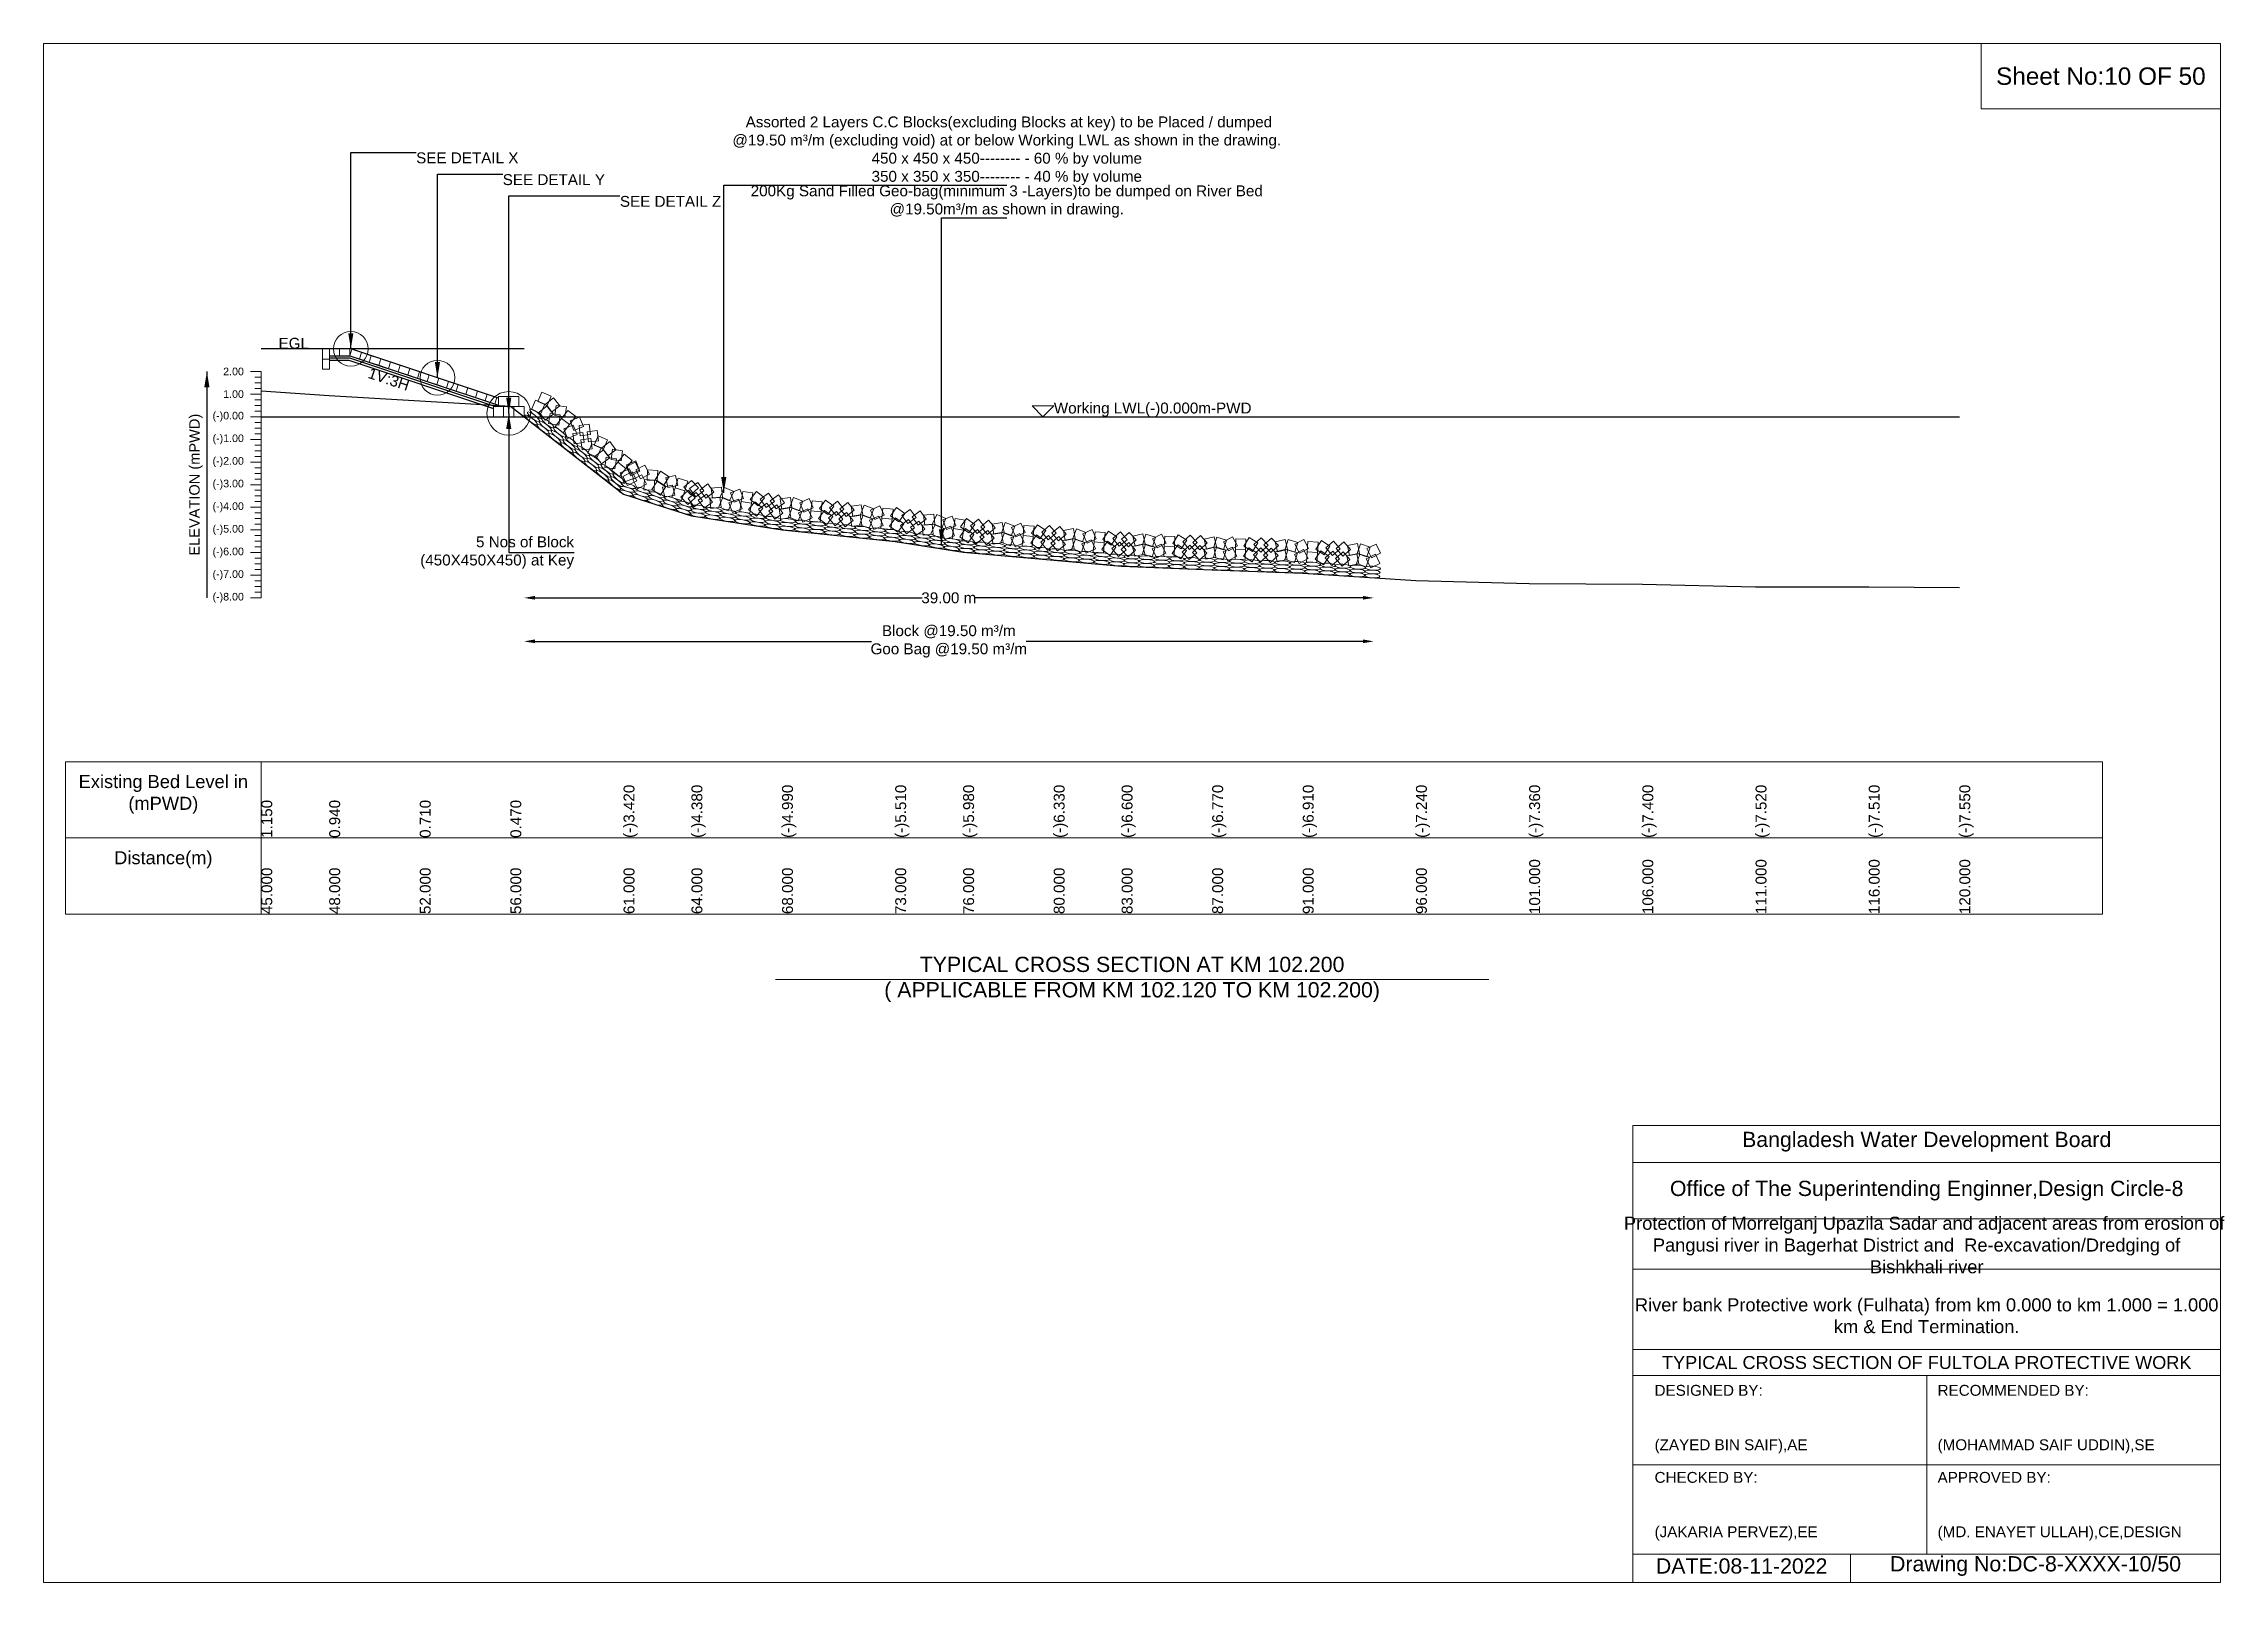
# Model space of a CAD drawing. Header units: inches. Extents: x 89000 to 305017, y -7071 to 0.
# Drawn here: x 235000 to 245017, y -7071 to 0 of the extents above; entities that cross this region are included whole.
import ezdxf

# ---------------------------------------------------------------- set-up
doc = ezdxf.new("R2010")
doc.units = ezdxf.units.IN
doc.header["$LTSCALE"] = 7
doc.header["$MEASUREMENT"] = 0
for name, color, linetype, lineweight in [('Cross section Data Border', 7, 'Continuous', 9), ('Cross Section Labels', 7, 'Continuous', 9), ('Existing_Bed_Level for Xsection', 7, 'Continuous', 25), ('Long Section Labels', 7, 'Continuous', 9)]:
    doc.layers.add(name, color=color, linetype=linetype, lineweight=lineweight)
doc.styles.get("Standard").update_dxf_attribs({"font": 'arial.ttf'})
doc.dimstyles.new('Appron Lebeling Style', dxfattribs={"dimtxt": 50, "dimasz": 50, "dimexe": 0.18, "dimexo": 0.0625, "dimgap": 0.09, "dimtad": 0, "dimtih": 1, "dimtoh": 1, "dimdec": 4, "dimzin": 0, "dimdsep": 46, "dimtxsty": 'Standard', "dimcen": 0.09, "dimse1": 1, "dimse2": 1, "dimadec": 0, "dimazin": 0, "dimtfac": 1, "dimtdec": 4, "dimtofl": 0, "dimtmove": 0, "dimatfit": 3, "dimfxl": 1, "dimtolj": 1, "dimtzin": 0, "dimarcsym": 0})
doc.dimstyles.get("Standard").update_dxf_attribs({"dimtxt": 0.18, "dimasz": 0.18, "dimexe": 0.18, "dimexo": 0.0625, "dimgap": 0.09, "dimtad": 0, "dimtih": 1, "dimtoh": 1, "dimdec": 4, "dimzin": 0, "dimdsep": 46, "dimtxsty": 'Standard', "dimcen": 0.09, "dimadec": 0, "dimazin": 0, "dimtfac": 1, "dimtdec": 4, "dimtofl": 0, "dimtmove": 0, "dimatfit": 3, "dimfxl": 1, "dimtolj": 1, "dimtzin": 0, "dimarcsym": 0})

msp = doc.modelspace()

# ---------------------------------------------------------------- texts
at = {"layer": 'Cross section Data Border', "char_height": 60, "width": 800, "attachment_point": 5}
for s, insert in [('Existing Bed Level in (mPWD)', (235550, -3450)), ('Distance(m)', (235550, -3750))]:
    msp.add_mtext(s, dxfattribs=dict(at, insert=insert))
at = {"layer": 'Cross Section Labels'}
for s, insert, char_height, attachment_point in [('Sheet No:10 OF 50', (244450, -150), 80, 5), (' Assorted 2 Layers C.C Blocks(excluding Blocks at key) to be Placed / dumped^J@19.50 m³/m (excluding void) at or below Working LWL as shown in the drawing.^J450 x 450 x 450-------- - 60 % by volume^J350 x 350 x 350-------- - 40 % by volume', (239424.29729, -650), 50, 8), ('SEE DETAIL X', (236711.22776, -500), 50, 1), ('SEE DETAIL Y', (237109.02776, -600), 50, 1), ('SEE DETAIL Z', (237647.22776, -700), 50, 1), ('200Kg Sand Filled Geo-bag(minimum 3 -Layers)to be dumped on River Bed^J@19.50m³/m as shown in drawing.', (239424.29729, -800), 50, 8), ('EGL', (236218.9647, -1402.8), 50, 9), ('Working LWL(-)0.000m-PWD', (239640.42776, -1714.8), 50, 7), ('5 Nos of Block ^J(450X450X450) at Key', (237436.62776, -2338.8), 50, 6), ('TYPICAL CROSS SECTION AT KM 102.200^J( APPLICABLE FROM KM 102.120 TO KM 102.200)', (240000, -4300), 70, 5), ('Bangladesh Water Development Board', (243650, -5046), 70, 5), ('Office of The Superintending Enginner,Design Circle-8', (243650, -5271), 70, 5)]:
    msp.add_mtext(s, dxfattribs=dict(at, insert=insert, char_height=char_height, attachment_point=attachment_point))
at = {"layer": 'Cross Section Labels', "insert": (236593.68392, -1518.43153), "char_height": 50, "attachment_point": 2, "rotation": 341.565051177}
msp.add_mtext('1V:3H', dxfattribs=at)
at = {"layer": 'Cross Section Labels'}
for s, insert, char_height, width, attachment_point in [('Protection of Morrelganj Upazila Sadar and adjacent areas from erosion of  Pangusi river in Bagerhat District and  Re-excavation/Dredging of     Bishkhali river', (243650, -5521), 60, 2800, 5), ('River bank Protective work (Fulhata) from km 0.000 to km 1.000 = 1.000 km & End Termination.', (243650, -5846), 60, 2700, 5), ('TYPICAL CROSS SECTION OF FULTOLA PROTECTIVE WORK', (243650, -6061), 59.5765532, 2800, 5), ('DESIGNED BY:^J^J^J(ZAYED BIN SAIF),AE', (242400, -6321), 50, 1400, 4), ('RECOMMENDED BY:^J^J^J(MOHAMMAD SAIF UDDIN),SE', (243700, -6321), 50, 1400, 4), ('CHECKED BY:^J^J^J(JAKARIA PERVEZ),EE', (242400, -6721), 50, 1400, 4), ('APPROVED BY:^J^J^J(MD. ENAYET ULLAH),CE,DESIGN', (243700, -6721), 50, 1400, 4), ('DATE:08-11-2022', (242800, -6996), 70, 1400, 5), ('Drawing No:DC-8-XXXX-10/50', (244150, -6996), 70, 2200, 5)]:
    msp.add_mtext(s, dxfattribs=dict(at, insert=insert, char_height=char_height, width=width, attachment_point=attachment_point))
at = {"layer": 'Long Section Labels', "char_height": 35, "attachment_point": 6}
for s, insert in [('2.00', (235920, -1506.8)), ('1.00', (235920, -1610.8)), ('(-)0.00', (235920, -1714.8)), ('(-)1.00', (235920, -1818.8)), ('(-)2.00', (235920, -1922.8)), ('(-)3.00', (235920, -2026.8)), ('(-)4.00', (235920, -2130.8)), ('(-)5.00', (235920, -2234.8)), ('(-)6.00', (235920, -2338.8)), ('(-)7.00', (235920, -2442.8)), ('(-)8.00', (235920, -2546.8))]:
    msp.add_mtext(s, dxfattribs=dict(at, insert=insert))
at = {"layer": 'Long Section Labels', "rotation": 90}
for s, insert, char_height, attachment_point in [('ELEVATION (mPWD)', (235700, -2026.8), 48, 5), ('1.150', (236000, -3650), 50, 1), ('0.940', (236312, -3650), 50, 1), ('0.710', (236728, -3650), 50, 1), ('0.470', (237144, -3650), 50, 1), ('(-)3.420', (237664, -3650), 50, 1), ('(-)4.380', (237976, -3650), 50, 1), ('(-)4.990', (238392, -3650), 50, 1), ('(-)5.510', (238912, -3650), 50, 1), ('(-)5.980', (239224, -3650), 50, 1), ('(-)6.330', (239640, -3650), 50, 1), ('(-)6.600', (239952, -3650), 50, 1), ('(-)6.770', (240368, -3650), 50, 1), ('(-)6.910', (240784, -3650), 50, 1), ('(-)7.240', (241304, -3650), 50, 1), ('(-)7.360', (241824, -3650), 50, 1), ('(-)7.400', (242344, -3650), 50, 1), ('(-)7.520', (242864, -3650), 50, 1), ('(-)7.510', (243384, -3650), 50, 1), ('(-)7.550', (243800, -3650), 50, 1), ('45.000', (236000, -4000), 50, 1), ('48.000', (236312, -4000), 50, 1), ('52.000', (236728, -4000), 50, 1), ('56.000', (237144, -4000), 50, 1), ('61.000', (237664, -4000), 50, 1), ('64.000', (237976, -4000), 50, 1), ('68.000', (238392, -4000), 50, 1), ('73.000', (238912, -4000), 50, 1), ('76.000', (239224, -4000), 50, 1), ('80.000', (239640, -4000), 50, 1), ('83.000', (239952, -4000), 50, 1), ('87.000', (240368, -4000), 50, 1), ('91.000', (240784, -4000), 50, 1), ('96.000', (241304, -4000), 50, 1), ('101.000', (241824, -4000), 50, 1), ('106.000', (242344, -4000), 50, 1), ('111.000', (242864, -4000), 50, 1), ('116.000', (243384, -4000), 50, 1), ('120.000', (243800, -4000), 50, 1)]:
    msp.add_mtext(s, dxfattribs=dict(at, insert=insert, char_height=char_height, attachment_point=attachment_point))

# ---------------------------------------------------------------- blocks, each defined once
blk = doc.blocks.new('*D33')
at = {"layer": 'Cross Section Labels', "color": 0, "lineweight": -2, "transparency": 16777216}
for p, q in [((237257, -2547), (239036, -2547)), ((241060, -2547), (239281, -2547))]:
    blk.add_line(p, q, dxfattribs=at)
at = {"layer": 'Cross Section Labels', "color": 0, "transparency": 16777216}
for points in [[(237257, -2538), (237257, -2555), (237207, -2547)], [(241060, -2538), (241060, -2555), (241110, -2547)]]:
    blk.add_solid(points, dxfattribs=at)
at = {"layer": 'Defpoints', "color": 0, "transparency": 16777216}
for p in [(237207, -1715), (241110, -2455), (241110, -2547)]:
    blk.add_point(p, dxfattribs=at)
at = {"layer": 'Cross Section Labels', "color": 0, "transparency": 16777216, "insert": (239158, -2547), "char_height": 50, "attachment_point": 5}
blk.add_mtext('\\A1;39.00 m', dxfattribs=at)
blk = doc.blocks.new('*D34')
at = {"layer": 'Cross Section Labels', "color": 0, "lineweight": -2, "transparency": 16777216}
for p, q in [((237257, -2747), (238803, -2747)), ((241060, -2747), (239514, -2747))]:
    blk.add_line(p, q, dxfattribs=at)
at = {"layer": 'Cross Section Labels', "color": 0, "transparency": 16777216}
for points in [[(237257, -2738), (237257, -2755), (237207, -2747)], [(241060, -2738), (241060, -2755), (241110, -2747)]]:
    blk.add_solid(points, dxfattribs=at)
at = {"layer": 'Defpoints', "color": 0, "transparency": 16777216}
for p in [(237207, -1715), (241110, -2455), (241110, -2747)]:
    blk.add_point(p, dxfattribs=at)
at = {"layer": 'Cross Section Labels', "color": 0, "transparency": 16777216, "insert": (239158, -2747), "char_height": 50, "attachment_point": 5}
blk.add_mtext('\\A1;Block @19.50 m³/m ^JGoo Bag @19.50 m³/m ', dxfattribs=at)

# ---------------------------------------------------------------- dimensions: what is measured, and where the dimension line sits
at = {"layer": 'Cross Section Labels'}
for base, text, picture, middle in [((241109.56963, -2546.8), '39.00 m', '*D33', (239158.1987, -2546.8)), ((241109.56963, -2746.8), 'Block @19.50 m³/m ^JGoo Bag @19.50 m³/m ', '*D34', (239158.1987, -2746.8))]:
    dim = msp.add_linear_dim(base=base, p1=(237206.82776, -1714.8), p2=(241109.56963, -2454.9276), text=text, dimstyle='Appron Lebeling Style', dxfattribs=at)
    dim.commit()
    dim.dimension.update_dxf_attribs({"geometry": picture, "text_midpoint": middle})

# ---------------------------------------------------------------- linework, layer by layer
at = {"layer": 'Cross section Data Border'}
msp.add_lwpolyline([(235100, -3300), (244456.97191, -3300), (244456.97191, -4000), (235100, -4000)], close=True, dxfattribs=at)
for points in [[(236000, -3300), (236000, -4000)], [(235100, -3650), (244456.97191, -3650)]]:
    msp.add_lwpolyline(points, dxfattribs=at)
at = {"layer": 'Cross Section Labels'}
for points in [[(235000, 0), (245000, 0), (245000, -7071), (235000, -7071)], [(243900, 0), (245000, 0), (245000, -300), (243900, -300)], [(239590.42776, -1714.8), (239640.42776, -1664.8), (239540.42776, -1664.8)]]:
    msp.add_lwpolyline(points, close=True, dxfattribs=at)
for points in [[(238362, -4300), (240000, -4300), (241638, -4300)], [(242300, -7071), (242300, -4971), (245000, -4971)], [(242300, -5141), (245000, -5141)], [(242300, -5401), (245000, -5401)], [(242300, -5631), (245000, -5631)], [(242300, -6001), (245000, -6001)], [(242300, -6121), (245000, -6121)], [(243650, -6121), (243650, -6941)], [(242300, -6531), (245000, -6531)], [(242300, -6941), (245000, -6941)], [(243300, -6941), (243300, -7071)]]:
    msp.add_lwpolyline(points, dxfattribs=at)
for centre, radius in [((236411.22776, -1402.8), 80), ((236809.02776, -1535.4), 80), ((237136.62776, -1699.2), 100)]:
    msp.add_circle(centre, radius, dxfattribs=at)
at = {"layer": 'Existing_Bed_Level for Xsection'}
for points in [[(237206.82776, -1402.8), (236000, -1402.8)], [(237089.82776, -1629), (236416.03101, -1404.40108), (236411.22776, -1402.8), (236406.1647, -1402.8), (236312.5647, -1402.8)], [(236312.5647, -1434), (236406.1647, -1434), (237089.82776, -1661.88769)], [(236312.5647, -1444.4), (236404.47701, -1444.4), (237075.27701, -1668)], [(236312.5647, -1454.8), (236402.78933, -1454.8), (237066.42776, -1676.01281)], [(236000, -1595.2), (236312, -1617.04), (236728, -1640.96), (237144, -1665.92), (237664, -2070.48), (237976, -2170.32), (238392, -2233.76), (238912, -2287.84), (239224, -2336.72), (239640, -2373.12), (239952, -2401.2), (240368, -2418.88), (240784, -2433.44), (241304, -2467.76), (241824, -2480.24), (242344, -2484.4), (242864, -2496.88), (243384, -2495.84), (243800, -2500)], [(236000, -1714.8), (243800, -1714.8)]]:
    msp.add_lwpolyline(points, dxfattribs=at)
at = {"layer": 'Long Section Labels'}
for points in [[(236312.5647, -1402.8), (236281.3647, -1402.8), (236281.3647, -1449.6), (236312.5647, -1449.6)], [(236312.5647, -1449.6), (236281.3647, -1449.6), (236281.3647, -1496.4), (236312.5647, -1496.4)], [(236359.3647, -1402.8), (236312.5647, -1402.8), (236312.5647, -1434), (236359.3647, -1434)], [(236406.1647, -1402.8), (236359.3647, -1402.8), (236359.3647, -1434), (236406.1647, -1434)], [(236460.42939, -1419.20054), (236416.03101, -1404.40108), (236406.1647, -1434), (236450.56308, -1448.79946)], [(236504.82776, -1434), (236460.42939, -1419.20054), (236450.56308, -1448.79946), (236494.96146, -1463.59892)], [(236549.22614, -1448.79946), (236504.82776, -1434), (236494.96146, -1463.59892), (236539.35984, -1478.39838)], [(236593.62452, -1463.59892), (236549.22614, -1448.79946), (236539.35984, -1478.39838), (236583.75821, -1493.19784)], [(236638.0229, -1478.39838), (236593.62452, -1463.59892), (236583.75821, -1493.19784), (236628.15659, -1507.9973)], [(236682.42128, -1493.19784), (236638.0229, -1478.39838), (236628.15659, -1507.9973), (236672.55497, -1522.79676)], [(236726.81966, -1507.9973), (236682.42128, -1493.19784), (236672.55497, -1522.79676), (236716.95335, -1537.59622)], [(236771.21803, -1522.79676), (236726.81966, -1507.9973), (236716.95335, -1537.59622), (236761.35173, -1552.39568)], [(236815.61641, -1537.59622), (236771.21803, -1522.79676), (236761.35173, -1552.39568), (236805.75011, -1567.19514)], [(236860.01479, -1552.39568), (236815.61641, -1537.59622), (236805.75011, -1567.19514), (236850.14848, -1581.99459)], [(236904.41317, -1567.19514), (236860.01479, -1552.39568), (236850.14848, -1581.99459), (236894.54686, -1596.79405)], [(236948.81155, -1581.99459), (236904.41317, -1567.19514), (236894.54686, -1596.79405), (236938.94524, -1611.59351)], [(236993.20993, -1596.79405), (236948.81155, -1581.99459), (236938.94524, -1611.59351), (236983.34362, -1626.39297)], [(237037.6083, -1611.59351), (236993.20993, -1596.79405), (236983.34362, -1626.39297), (237027.742, -1641.19243)], [(237331.62715, -1619.43395), (237288.50659, -1601.24445), (237270.3171, -1644.36501), (237313.43765, -1662.5545)], [(237082.00668, -1626.39297), (237037.6083, -1611.59351), (237027.742, -1641.19243), (237072.14038, -1655.99189)], [(237113.22776, -1668), (237066.42776, -1668), (237066.42776, -1714.8), (237113.22776, -1714.8)], [(237136.62776, -1621.2), (237089.82776, -1621.2), (237089.82776, -1668), (237136.62776, -1668)], [(237160.02776, -1668), (237113.22776, -1668), (237113.22776, -1714.8), (237160.02776, -1714.8)], [(237183.42776, -1621.2), (237136.62776, -1621.2), (237136.62776, -1668), (237183.42776, -1668)], [(237206.82776, -1668), (237160.02776, -1668), (237160.02776, -1714.8), (237206.82776, -1714.8)], [(237302.88962, -1656.37165), (237259.76906, -1638.18216), (237241.57956, -1681.30271), (237284.70012, -1699.49221)], [(237341.95127, -1702.11992), (237313.71749, -1664.79574), (237276.39332, -1693.02952), (237304.6271, -1730.35369)], [(237370.6888, -1665.18221), (237342.45503, -1627.85804), (237305.13086, -1656.09181), (237333.36463, -1693.41599)], [(237372.51012, -1706.35847), (237326.15622, -1699.91213), (237319.70988, -1746.26604), (237366.06378, -1752.71237)], [(237401.24766, -1669.42076), (237354.89375, -1662.97442), (237348.44741, -1709.32833), (237394.80132, -1715.77467)], [(237444.62286, -1714.012), (237407.68516, -1685.27446), (237378.94762, -1722.21217), (237415.88533, -1750.9497)], [(237415.88533, -1750.9497), (237378.94762, -1722.21217), (237350.21009, -1759.14987), (237387.14779, -1787.88741)], [(237450.48137, -1796.6371), (237432.83519, -1753.29137), (237389.48946, -1770.93755), (237407.13564, -1814.28328)], [(237479.2189, -1759.69939), (237461.57272, -1716.35366), (237418.22699, -1733.99984), (237435.87317, -1777.34557)], [(237477.25402, -1786.41405), (237430.81231, -1792.19395), (237436.59221, -1838.63567), (237483.03393, -1832.85576)], [(237505.99156, -1749.47634), (237459.54984, -1755.25625), (237465.32975, -1801.69796), (237511.77146, -1795.91805)], [(237548.72535, -1824.63479), (237542.90846, -1778.19769), (237496.47137, -1784.01458), (237502.28825, -1830.45168)], [(237590.19109, -1820.59669), (237547.07053, -1802.4072), (237528.88104, -1845.52775), (237572.00159, -1863.71725)], [(237519.98781, -1861.5725), (237514.17093, -1815.1354), (237467.73383, -1820.95229), (237473.55072, -1867.38938)], [(237561.45355, -1857.5344), (237518.333, -1839.3449), (237500.1435, -1882.46546), (237543.26406, -1900.65495)], [(237600.51521, -1903.28266), (237572.28143, -1865.95849), (237534.95726, -1894.19226), (237563.19103, -1931.51644)], [(237629.25274, -1866.34495), (237601.01897, -1829.02078), (237563.69479, -1857.25456), (237591.92857, -1894.57873)], [(237631.07406, -1907.52121), (237584.72016, -1901.07487), (237578.27382, -1947.42878), (237624.62772, -1953.87512)], [(237659.8116, -1870.58351), (237613.45769, -1864.13717), (237607.01135, -1910.49107), (237653.36526, -1916.93741)], [(237703.1868, -1915.17474), (237666.24909, -1886.4372), (237637.51156, -1923.37491), (237674.44927, -1952.11245)], [(237674.44927, -1952.11245), (237637.51156, -1923.37491), (237608.77402, -1960.31262), (237645.71173, -1989.05015)], [(237709.04531, -1997.79984), (237691.39912, -1954.45411), (237648.05339, -1972.10029), (237665.69958, -2015.44602)], [(237702.88489, -1967.91916), (237661.27235, -1989.33496), (237682.68815, -2030.9475), (237724.30069, -2009.5317)], [(237717.1484, -1923.34571), (237675.53586, -1944.76151), (237696.95166, -1986.37405), (237738.5642, -1964.95825)], [(237737.78284, -1960.86213), (237720.13666, -1917.5164), (237676.79093, -1935.16259), (237694.43711, -1978.50832)], [(237768.88218, -2023.7701), (237747.43324, -1982.17463), (237705.83777, -2003.62356), (237727.2867, -2045.21903)], [(237783.14568, -1979.19665), (237761.69675, -1937.60118), (237720.10128, -1959.05011), (237741.55021, -2000.64558)], [(237806.42263, -2005.70278), (237759.67587, -2003.47113), (237757.44422, -2050.21789), (237804.19098, -2052.44954)], [(237820.68613, -1961.12933), (237773.93937, -1958.89768), (237771.70772, -2005.64444), (237818.45448, -2007.87609)], [(237873.11025, -1990.63236), (237833.75235, -1965.31052), (237808.43051, -2004.66842), (237847.78841, -2029.99026)], [(237903.26015, -1984.09079), (237857.52072, -1993.99757), (237867.4275, -2039.737), (237913.16693, -2029.83022)], [(237959.33575, -2011.02242), (237914.7623, -1996.75892), (237900.4988, -2041.33237), (237945.07225, -2055.59587)], [(237858.84674, -2035.20581), (237819.48884, -2009.88397), (237794.167, -2049.24187), (237833.5249, -2074.56371)], [(237888.99665, -2028.66424), (237843.25722, -2038.57102), (237853.164, -2084.31045), (237898.90343, -2074.40367)], [(237945.07225, -2055.59587), (237900.4988, -2041.33237), (237886.2353, -2085.90582), (237930.80875, -2100.16932)], [(237993.2828, -2086.57921), (237961.79208, -2051.95877), (237927.17165, -2083.4495), (237958.66237, -2118.06993)], [(238007.54631, -2042.00576), (237976.05558, -2007.38532), (237941.43515, -2038.87605), (237972.92587, -2073.49648)], [(237998.23833, -2062.91241), (237960.52397, -2090.62283), (237988.23439, -2128.33719), (238025.94875, -2100.62677)], [(238005.29376, -2016.6473), (237967.5794, -2044.35772), (237995.28982, -2082.07207), (238033.00418, -2054.36165)], [(238072.21784, -2107.65615), (238044.47739, -2069.96387), (238006.78512, -2097.70431), (238034.52556, -2135.39659)], [(238079.27327, -2061.39103), (238051.53282, -2023.69875), (238013.84055, -2051.4392), (238041.58099, -2089.13148)], [(238106.43915, -2083.8945), (238059.92543, -2089.0631), (238065.09404, -2135.57682), (238111.60775, -2130.40822)], [(238113.49458, -2037.62939), (238066.98086, -2042.79799), (238072.14947, -2089.3117), (238118.66318, -2084.1431)], [(238162.86007, -2104.76064), (238120.00125, -2085.96272), (238101.20334, -2128.82154), (238144.06216, -2147.61946)], [(238169.9155, -2058.49552), (238127.05668, -2039.69761), (238108.25877, -2082.55643), (238151.11759, -2101.35434)], [(238191.60102, -2093.54605), (238147.99636, -2110.54232), (238164.99263, -2154.14699), (238208.59729, -2137.15072)], [(238198.65645, -2047.28094), (238155.05179, -2064.27721), (238172.04806, -2107.88187), (238215.65272, -2090.8856)], [(238258.27764, -2065.03199), (238212.01253, -2057.97656), (238204.9571, -2104.24168), (238251.22221, -2111.29711)], [(238310.77119, -2088.02442), (238274.21463, -2058.80356), (238244.99378, -2095.36011), (238281.55033, -2124.58097)], [(238329.14957, -2066.03531), (238291.43521, -2093.74573), (238319.14563, -2131.46008), (238356.85999, -2103.74966)], [(238403.12908, -2110.77904), (238375.38863, -2073.08676), (238337.69635, -2100.82721), (238365.4368, -2138.51949)], [(238430.30086, -2085.02166), (238384.08655, -2092.40255), (238391.46744, -2138.61686), (238437.68175, -2131.23597)], [(238487.65267, -2103.17343), (238443.94616, -2086.44077), (238427.21351, -2130.14728), (238470.92001, -2146.87993)], [(238515.82611, -2090.60099), (238473.08158, -2109.65736), (238492.13795, -2152.40189), (238534.88248, -2133.34552)], [(238576.22598, -2105.48861), (238529.67704, -2100.64752), (238524.83595, -2147.19646), (238571.38489, -2152.03755)], [(238629.75628, -2125.95153), (238591.84782, -2098.50725), (238564.40354, -2136.41571), (238602.312, -2163.85999)], [(238647.06512, -2103.11101), (238610.71514, -2132.58844), (238640.19258, -2168.93842), (238676.54255, -2139.46098)], [(238251.22221, -2111.29711), (238204.9571, -2104.24168), (238197.90167, -2150.50679), (238244.16678, -2157.56222)], [(238303.71576, -2134.28953), (238267.1592, -2105.06868), (238237.93835, -2141.62523), (238274.4949, -2170.84608)], [(238322.09414, -2112.30042), (238284.37978, -2140.01084), (238312.0902, -2177.7252), (238349.80456, -2150.01478)], [(238396.07365, -2157.04416), (238368.3332, -2119.35188), (238330.64092, -2147.09232), (238358.38137, -2184.7846)], [(238425.45977, -2131.5706), (238379.24546, -2138.95149), (238386.62635, -2185.1658), (238432.84066, -2177.78491)], [(238482.81158, -2149.72237), (238439.10507, -2132.98971), (238422.37242, -2176.69622), (238466.07892, -2193.42887)], [(238510.98502, -2137.14993), (238468.24049, -2156.2063), (238487.29686, -2198.95083), (238530.04139, -2179.89446)], [(238571.38489, -2152.03755), (238524.83595, -2147.19646), (238519.99486, -2193.7454), (238566.5438, -2198.58649)], [(238624.91519, -2172.50047), (238587.00673, -2145.05619), (238559.56245, -2182.96465), (238597.47091, -2210.40893)], [(238642.22403, -2149.65995), (238605.87405, -2179.13738), (238635.35149, -2215.48736), (238671.70146, -2186.00992)], [(238718.25313, -2190.8248), (238688.74676, -2154.49831), (238652.42027, -2184.00468), (238681.92664, -2220.33117)], [(238723.09422, -2144.27586), (238693.58785, -2107.94937), (238657.26136, -2137.45574), (238686.76773, -2173.78223)], [(238751.30235, -2165.45823), (238705.08804, -2172.83912), (238712.46893, -2219.05343), (238758.68324, -2211.67254)], [(238756.14344, -2118.90929), (238709.92913, -2126.29018), (238717.31002, -2172.50449), (238763.52433, -2165.1236)], [(238808.65416, -2183.61), (238764.94766, -2166.87734), (238748.215, -2210.58384), (238791.9215, -2227.3165)], [(238813.49525, -2137.06106), (238769.78875, -2120.3284), (238753.05609, -2164.0349), (238796.76259, -2180.76756)], [(238836.8276, -2171.03756), (238794.08307, -2190.09393), (238813.13944, -2232.83846), (238855.88397, -2213.78209)], [(238841.66869, -2124.48862), (238798.92416, -2143.54499), (238817.98053, -2186.28952), (238860.72506, -2167.23315)], [(238897.22748, -2185.92517), (238850.67854, -2181.08409), (238845.83745, -2227.63303), (238892.38639, -2232.47412)], [(238902.06857, -2139.37623), (238855.51963, -2134.53514), (238850.67854, -2181.08409), (238897.22748, -2185.92517)], [(238950.75777, -2206.3881), (238912.84931, -2178.94382), (238885.40503, -2216.85228), (238923.31349, -2244.29656)], [(238955.59886, -2159.83916), (238917.6904, -2132.39488), (238890.24612, -2170.30334), (238928.15458, -2197.74762)], [(238973.38891, -2186.58894), (238935.5621, -2214.14566), (238963.11882, -2251.97247), (239000.94563, -2224.41575)], [(238980.63256, -2140.35292), (238942.80575, -2167.90964), (238970.36246, -2205.73644), (239008.18927, -2178.17973)], [(239047.18573, -2231.63336), (239019.5989, -2193.82851), (238981.79405, -2221.41534), (239009.38088, -2259.22019)], [(239054.42937, -2185.39734), (239026.84254, -2147.59249), (238989.03769, -2175.17931), (239016.62452, -2212.98417)], [(239088.74709, -2161.77515), (239042.21273, -2166.75443), (239047.19201, -2213.28879), (239093.72637, -2208.30951)], [(239145.08264, -2182.87071), (239102.30067, -2163.89854), (239083.3285, -2206.68051), (239126.11047, -2225.65268)], [(239173.86899, -2171.77318), (239130.19552, -2188.59186), (239147.0142, -2232.26533), (239190.68767, -2215.44665)], [(239233.41745, -2189.76671), (239187.18143, -2182.52307), (239179.93778, -2228.75909), (239226.1738, -2236.00273)], [(239277.24973, -2209.05154), (239238.89765, -2182.23069), (239212.0768, -2220.58277), (239250.42888, -2247.40362)], [(239294.18284, -2185.93108), (239258.31965, -2215.99886), (239288.38743, -2251.86206), (239324.25062, -2221.79428)], [(239370.87478, -2225.84744), (239340.77845, -2190.0082), (239304.93922, -2220.10453), (239335.03555, -2255.94377)], [(239403.50487, -2199.94393), (239357.4174, -2208.0794), (239365.55287, -2254.16686), (239411.64033, -2246.0314)], [(239461.14577, -2217.15563), (239417.17155, -2201.13977), (239401.15569, -2245.11399), (239445.12991, -2261.12985)], [(239081.50345, -2208.01117), (239034.96909, -2212.99045), (239039.94837, -2259.52481), (239086.48273, -2254.54553)], [(239137.839, -2229.10673), (239095.05703, -2210.13457), (239076.08486, -2252.91653), (239118.86683, -2271.8887)], [(239166.62534, -2218.0092), (239122.95187, -2234.82788), (239139.77056, -2278.50135), (239183.44403, -2261.68267)], [(239226.1738, -2236.00273), (239179.93778, -2228.75909), (239172.69414, -2274.99511), (239218.93016, -2282.23875)], [(239273.17032, -2255.67341), (239234.81824, -2228.85256), (239207.99739, -2267.20464), (239246.34947, -2294.02549)], [(239290.10343, -2232.55295), (239254.24023, -2262.62073), (239284.30801, -2298.48392), (239320.17121, -2268.41614)], [(239366.79537, -2272.4693), (239336.69904, -2236.63007), (239300.8598, -2266.7264), (239330.95613, -2302.56563)], [(239399.42545, -2246.5658), (239353.33799, -2254.70126), (239361.47345, -2300.78873), (239407.56092, -2292.65326)], [(239457.06636, -2263.77749), (239413.09214, -2247.76164), (239397.07628, -2291.73586), (239441.0505, -2307.75172)], [(239485.03049, -2250.74613), (239442.60323, -2270.49879), (239462.35588, -2312.92605), (239504.78314, -2293.17339)], [(239489.1099, -2204.12426), (239446.68264, -2223.87692), (239466.4353, -2266.30418), (239508.86256, -2246.55153)], [(239545.66569, -2264.64428), (239499.04382, -2260.56486), (239494.96441, -2307.18673), (239541.58628, -2311.26614)], [(239549.7451, -2218.02241), (239503.12324, -2213.943), (239499.04382, -2260.56486), (239545.66569, -2264.64428)], [(239599.52338, -2284.2293), (239561.1713, -2257.40845), (239534.35045, -2295.76053), (239572.70253, -2322.58138)], [(239603.60279, -2237.60743), (239565.25071, -2210.78659), (239538.42987, -2249.13867), (239576.78195, -2275.95951)], [(239616.45649, -2261.10884), (239580.5933, -2291.17662), (239610.66108, -2327.03982), (239646.52427, -2296.97204)], [(239620.5359, -2214.48698), (239584.67271, -2244.55476), (239614.74049, -2280.41795), (239650.60368, -2250.35017)], [(239693.3271, -2301.15725), (239663.31976, -2265.24347), (239627.40598, -2295.25081), (239657.41332, -2331.16459)], [(239697.52214, -2254.54565), (239667.5148, -2218.63187), (239631.60102, -2248.63921), (239661.60836, -2284.55299)], [(239726.02133, -2275.33477), (239679.91383, -2283.35588), (239687.93495, -2329.46339), (239734.04245, -2321.44227)], [(239730.21638, -2228.72316), (239684.10888, -2236.74428), (239692.12999, -2282.85178), (239738.2375, -2274.83066)], [(239783.61937, -2292.68938), (239739.68501, -2276.5645), (239723.56012, -2320.49886), (239767.49448, -2336.62374)], [(239787.81441, -2246.07778), (239743.88005, -2229.95289), (239727.75517, -2273.88725), (239771.68953, -2290.01214)], [(239811.61573, -2279.72742), (239769.13961, -2299.37478), (239788.78696, -2341.85091), (239831.26309, -2322.20355)], [(239815.81078, -2233.11582), (239773.33465, -2252.76317), (239792.98201, -2295.2393), (239835.45813, -2275.59195)], [(239872.21628, -2293.77593), (239825.60467, -2289.58088), (239821.40963, -2336.19249), (239868.02123, -2340.38753)], [(239876.41132, -2247.16432), (239829.79972, -2242.96928), (239825.60467, -2289.58088), (239872.21628, -2293.77593)], [(239926.02522, -2313.49448), (239887.73979, -2286.57859), (239860.82389, -2324.86402), (239899.10932, -2351.77992)], [(239930.22027, -2266.88288), (239891.93483, -2239.96698), (239865.01893, -2278.25242), (239903.30437, -2305.16831)], [(239943.01563, -2290.4161), (239907.07796, -2320.39483), (239937.05669, -2356.33249), (239972.99436, -2326.35376)], [(239947.21067, -2243.8045), (239911.27301, -2273.78323), (239941.25174, -2309.72089), (239977.1894, -2279.74216)], [(240016.19211, -2327.40597), (239984.52081, -2292.95066), (239950.0655, -2324.62197), (239981.7368, -2359.07728)], [(240018.17932, -2280.64818), (239986.50801, -2246.19287), (239952.0527, -2277.86418), (239983.72401, -2312.31949)], [(240047.62928, -2300.06702), (240001.95244, -2310.25849), (240012.14391, -2355.93534), (240057.82075, -2345.74386)], [(240049.61648, -2253.30923), (240003.93964, -2263.5007), (240014.13112, -2309.17754), (240059.80796, -2298.98607)], [(240105.98322, -2314.6798), (240061.33581, -2300.64955), (240047.30555, -2345.29696), (240091.95296, -2359.32722)], [(240107.97043, -2267.92201), (240063.32301, -2253.89175), (240049.29275, -2298.53917), (240093.94017, -2312.56943)], [(240133.33564, -2300.40905), (240091.83564, -2322.04213), (240113.46872, -2363.54213), (240154.96871, -2341.90905)], [(240135.32284, -2253.65126), (240093.82284, -2275.28434), (240115.45592, -2316.78434), (240156.95592, -2295.15126)], [(240196.51967, -2264.81971), (240149.76188, -2262.83251), (240147.77467, -2309.5903), (240194.53247, -2311.5775)], [(240249.21329, -2328.73068), (240209.69844, -2303.65447), (240184.62223, -2343.16932), (240224.13708, -2368.24553)], [(240251.2005, -2281.97289), (240211.68564, -2256.89668), (240186.60943, -2296.41153), (240226.12429, -2321.48774)], [(240267.08109, -2258.11723), (240232.60057, -2289.76108), (240264.24442, -2324.24161), (240298.72494, -2292.59775)], [(240345.48385, -2294.55862), (240313.81255, -2260.10331), (240279.35724, -2291.77462), (240311.02854, -2326.22993)], [(240376.92102, -2267.21967), (240331.24418, -2277.41115), (240341.43565, -2323.08799), (240387.1125, -2312.89651)], [(240434.24678, -2281.3325), (240389.49554, -2267.63698), (240375.80003, -2312.38822), (240420.55126, -2326.08373)], [(240461.49155, -2266.85731), (240420.15472, -2288.80056), (240442.09797, -2330.1374), (240483.43481, -2308.19415)], [(240522.77031, -2277.56717), (240475.99894, -2275.93017), (240474.36195, -2322.70153), (240521.13331, -2324.33853)], [(240577.57805, -2294.31038), (240537.87652, -2269.53079), (240513.09692, -2309.23232), (240552.79846, -2334.01191)], [(240593.27955, -2270.33647), (240559.03697, -2302.23765), (240590.93815, -2336.48023), (240625.18073, -2304.57905)], [(240671.95301, -2306.18971), (240640.02457, -2271.97254), (240605.8074, -2303.90098), (240637.73585, -2338.11815)], [(240703.18457, -2278.6161), (240657.58533, -2289.14935), (240668.11858, -2334.74859), (240713.71782, -2324.21534)], [(240761.64631, -2292.79148), (240716.89507, -2279.09597), (240703.19956, -2323.8472), (240747.95079, -2337.54272)], [(240788.89108, -2278.3163), (240747.55425, -2300.25955), (240769.4975, -2341.59638), (240810.83434, -2319.65313)], [(240854.60259, -2291.14074), (240807.90418, -2288.05864), (240804.82209, -2334.75704), (240851.52049, -2337.83914)], [(240908.86654, -2309.57026), (240869.95001, -2283.57518), (240843.95494, -2322.49171), (240882.87147, -2348.48678)], [(240925.30166, -2286.09319), (240890.08925, -2316.92056), (240920.91662, -2352.13296), (240956.12903, -2321.3056)], [(241002.82916, -2324.36139), (240971.97376, -2289.17355), (240936.78592, -2320.02895), (240967.64132, -2355.21679)], [(241034.89819, -2297.76645), (240988.99512, -2306.88502), (240998.11369, -2352.78809), (241044.01676, -2343.66952)], [(241092.89378, -2313.74233), (241048.58731, -2298.66993), (241033.51491, -2342.97639), (241077.82138, -2358.04879)], [(241120.57302, -2300.1163), (241078.57759, -2320.77119), (241099.23248, -2362.76661), (241141.2279, -2342.11173)], [(240194.53247, -2311.5775), (240147.77467, -2309.5903), (240145.78747, -2356.34809), (240192.54526, -2358.33529)], [(240265.09388, -2304.87502), (240230.61336, -2336.51888), (240262.25722, -2370.9994), (240296.73774, -2339.35554)], [(240343.49665, -2341.31642), (240311.82534, -2306.86111), (240277.37003, -2338.53241), (240309.04134, -2372.98772)], [(240374.93381, -2313.97746), (240329.25697, -2324.16894), (240339.44845, -2369.84578), (240385.12529, -2359.6543)], [(240432.60978, -2328.10386), (240387.85855, -2314.40834), (240374.16303, -2359.15958), (240418.91426, -2372.85509)], [(240459.85456, -2313.62867), (240418.51772, -2335.57193), (240440.46098, -2376.90876), (240481.79781, -2354.96551)], [(240521.13331, -2324.33853), (240474.36195, -2322.70153), (240472.72495, -2369.4729), (240519.49631, -2371.10989)], [(240575.94105, -2341.08174), (240536.23952, -2316.30215), (240511.45993, -2356.00368), (240551.16146, -2380.78328)], [(240591.64255, -2317.10783), (240557.39997, -2349.00901), (240589.30115, -2383.25159), (240623.54373, -2351.35041)], [(240670.31602, -2352.96107), (240638.38758, -2318.7439), (240604.17041, -2350.67234), (240636.09885, -2384.88951)], [(240701.54757, -2325.38746), (240655.94833, -2335.92071), (240666.48158, -2381.51995), (240712.08082, -2370.9867)], [(240760.00931, -2339.56284), (240715.25808, -2325.86733), (240701.56256, -2370.61856), (240746.31379, -2384.31408)], [(240787.25409, -2325.08766), (240745.91725, -2347.03091), (240767.86051, -2388.36774), (240809.19734, -2366.42449)], [(240851.52049, -2337.83914), (240804.82209, -2334.75704), (240801.74, -2381.45544), (240848.4384, -2384.53754)], [(240905.78445, -2356.26866), (240866.86792, -2330.27358), (240840.87284, -2369.19011), (240879.78937, -2395.18519)], [(240922.21956, -2332.79159), (240887.00716, -2363.61896), (240917.83453, -2398.83137), (240953.04693, -2368.004)], [(240999.74707, -2371.0598), (240968.89167, -2335.87195), (240933.70383, -2366.72735), (240964.55923, -2401.9152)], [(241031.8161, -2344.46485), (240985.91303, -2353.58342), (240995.0316, -2399.48649), (241040.93467, -2390.36792)], [(241089.81168, -2360.44073), (241045.50522, -2345.36833), (241030.43282, -2389.6748), (241074.73928, -2404.74719)], [(241117.49092, -2346.8147), (241075.4955, -2367.46959), (241096.15038, -2409.46501), (241138.14581, -2388.81013)]]:
    msp.add_lwpolyline(points, close=True, dxfattribs=at)
for points in [[(236000, -1506.8), (235950, -1506.8)], [(236000, -1532.8), (235970, -1532.8)], [(236000, -1558.8), (235970, -1558.8)], [(236000, -1584.8), (235970, -1584.8)], [(236000, -2546.8), (236000, -2442.8), (236000, -2338.8), (236000, -2234.8), (236000, -2130.8), (236000, -2026.8), (236000, -1922.8), (236000, -1818.8), (236000, -1714.8), (236000, -1610.8), (236000, -1506.8)], [(236000, -1610.8), (235950, -1610.8)], [(236000, -1636.8), (235970, -1636.8)], [(236000, -1662.8), (235970, -1662.8)], [(236000, -1688.8), (235970, -1688.8)], [(236000, -1714.8), (235950, -1714.8)], [(236000, -1740.8), (235970, -1740.8)], [(236000, -1766.8), (235970, -1766.8)], [(236000, -1792.8), (235970, -1792.8)], [(236000, -1818.8), (235950, -1818.8)], [(236000, -1844.8), (235970, -1844.8)], [(236000, -1870.8), (235970, -1870.8)], [(236000, -1896.8), (235970, -1896.8)], [(236000, -1922.8), (235950, -1922.8)], [(236000, -1948.8), (235970, -1948.8)], [(236000, -1974.8), (235970, -1974.8)], [(236000, -2000.8), (235970, -2000.8)], [(236000, -2026.8), (235950, -2026.8)], [(236000, -2052.8), (235970, -2052.8)], [(236000, -2078.8), (235970, -2078.8)], [(236000, -2130.8), (235950, -2130.8)], [(236000, -2104.8), (235970, -2104.8)], [(236000, -2156.8), (235970, -2156.8)], [(236000, -2182.8), (235970, -2182.8)], [(236000, -2234.8), (235950, -2234.8)], [(236000, -2208.8), (235970, -2208.8)], [(236000, -2260.8), (235970, -2260.8)], [(236000, -2286.8), (235970, -2286.8)], [(236000, -2338.8), (235950, -2338.8)], [(236000, -2312.8), (235970, -2312.8)], [(236000, -2364.8), (235970, -2364.8)], [(236000, -2390.8), (235970, -2390.8)], [(236000, -2442.8), (235950, -2442.8)], [(236000, -2416.8), (235970, -2416.8)], [(236000, -2468.8), (235970, -2468.8)], [(236000, -2494.8), (235970, -2494.8)], [(236000, -2546.8), (235950, -2546.8)], [(236000, -2520.8), (235970, -2520.8)]]:
    msp.add_lwpolyline(points, dxfattribs=at)
for centre, major_axis in [((237250.42985, -1715.12164), (27.31749, -21.253)), ((237261.28625, -1701.16739), (27.31749, -21.253)), ((237239.57345, -1729.07588), (27.31749, -21.253)), ((237294.20842, -1771.58189), (27.31749, -21.253)), ((237305.06482, -1757.62764), (27.31749, -21.253)), ((237315.92122, -1743.6734), (27.31749, -21.253)), ((237348.84339, -1814.0879), (27.31749, -21.253)), ((237359.69979, -1800.13365), (27.31749, -21.253)), ((237370.5562, -1786.17941), (27.31749, -21.253)), ((237403.47836, -1856.5939), (27.31749, -21.253)), ((237414.33476, -1842.63966), (27.31749, -21.253)), ((237425.19117, -1828.68541), (27.31749, -21.253)), ((237458.11333, -1899.09991), (27.31749, -21.253)), ((237468.96973, -1885.14567), (27.31749, -21.253)), ((237479.82614, -1871.19142), (27.31749, -21.253)), ((237523.60471, -1927.65167), (27.31749, -21.253)), ((237534.46111, -1913.69743), (27.31749, -21.253)), ((237512.7483, -1941.60592), (27.31749, -21.253)), ((237567.38327, -1984.11192), (27.31749, -21.253)), ((237578.23968, -1970.15768), (27.31749, -21.253)), ((237589.09608, -1956.20344), (27.31749, -21.253)), ((237622.01824, -2026.61793), (27.31749, -21.253)), ((237632.87465, -2012.66369), (27.31749, -21.253)), ((237643.73105, -1998.70944), (27.31749, -21.253)), ((237675.41278, -2064.85051), (32.96454, -10.54865)), ((237680.80122, -2048.01165), (32.96454, -10.54865)), ((237686.18965, -2031.17279), (32.96454, -10.54865)), ((237741.34187, -2085.94782), (32.96454, -10.54865)), ((237746.7303, -2069.10896), (32.96454, -10.54865)), ((237752.11874, -2052.2701), (32.96454, -10.54865)), ((237807.27095, -2107.04513), (32.96454, -10.54865)), ((237812.65939, -2090.20627), (32.96454, -10.54865)), ((237818.04782, -2073.36741), (32.96454, -10.54865)), ((237878.58847, -2111.30357), (32.96454, -10.54865)), ((237883.97691, -2094.46472), (32.96454, -10.54865)), ((237949.90599, -2115.56202), (32.96454, -10.54865)), ((237873.20004, -2128.14243), (32.96454, -10.54865)), ((237939.12912, -2149.23974), (32.96454, -10.54865)), ((237944.51756, -2132.40088), (32.96454, -10.54865)), ((238004.69726, -2165.75413), (34.21562, -5.21788)), ((238007.36264, -2148.2762), (34.21562, -5.21788)), ((238010.02803, -2130.79827), (34.21562, -5.21788)), ((238073.1285, -2176.1899), (34.21562, -5.21788)), ((238075.79389, -2158.71196), (34.21562, -5.21788)), ((238078.45927, -2141.23403), (34.21562, -5.21788)), ((238141.55975, -2186.62566), (34.21562, -5.21788)), ((238144.22514, -2169.14773), (34.21562, -5.21788)), ((238146.89052, -2151.6698), (34.21562, -5.21788)), ((238209.991, -2197.06143), (34.21562, -5.21788)), ((238212.65638, -2179.58349), (34.21562, -5.21788)), ((238215.32177, -2162.10556), (34.21562, -5.21788)), ((238278.42224, -2207.49719), (34.21562, -5.21788)), ((238281.08763, -2190.01926), (34.21562, -5.21788)), ((238283.75301, -2172.54133), (34.21562, -5.21788)), ((238349.51887, -2200.45502), (34.21562, -5.21788)), ((238352.18426, -2182.97709), (34.21562, -5.21788)), ((238416.83, -2209.67929), (34.42553, -3.58025)), ((238418.65885, -2192.09413), (34.42553, -3.58025)), ((238487.50991, -2199.25464), (34.42553, -3.58025)), ((238556.36096, -2206.41515), (34.42553, -3.58025)), ((238625.21202, -2213.57566), (34.42553, -3.58025)), ((238346.85349, -2217.93296), (34.21562, -5.21788)), ((238415.00114, -2227.26444), (34.42553, -3.58025)), ((238483.8522, -2234.42495), (34.42553, -3.58025)), ((238485.68105, -2216.8398), (34.42553, -3.58025)), ((238552.70325, -2241.58546), (34.42553, -3.58025)), ((238554.53211, -2224.0003), (34.42553, -3.58025)), ((238621.55431, -2248.74597), (34.42553, -3.58025)), ((238623.38316, -2231.16081), (34.42553, -3.58025)), ((238690.40536, -2255.90648), (34.42553, -3.58025)), ((238692.23422, -2238.32132), (34.42553, -3.58025)), ((238694.06307, -2220.73617), (34.42553, -3.58025)), ((238759.25642, -2263.06699), (34.42553, -3.58025)), ((238761.08527, -2245.48183), (34.42553, -3.58025)), ((238762.91413, -2227.89668), (34.42553, -3.58025)), ((238828.10747, -2270.2275), (34.42553, -3.58025)), ((238829.93633, -2252.64234), (34.42553, -3.58025)), ((238831.76518, -2235.05719), (34.42553, -3.58025)), ((238896.95853, -2277.38801), (34.42553, -3.58025)), ((238898.78738, -2259.80285), (34.42553, -3.58025)), ((238900.61624, -2242.2177), (34.42553, -3.58025)), ((238965.90782, -2287.33773), (34.19411, -5.35708)), ((238968.6443, -2269.87079), (34.19411, -5.35708)), ((238971.38079, -2252.40385), (34.19411, -5.35708)), ((239034.29603, -2298.05188), (34.19411, -5.35708)), ((239037.03252, -2280.58494), (34.19411, -5.35708)), ((239039.769, -2263.118), (34.19411, -5.35708)), ((239102.68424, -2308.76604), (34.19411, -5.35708)), ((239105.42073, -2291.29909), (34.19411, -5.35708)), ((239108.15722, -2273.83215), (34.19411, -5.35708)), ((239173.80894, -2302.01325), (34.19411, -5.35708)), ((239176.54543, -2284.54631), (34.19411, -5.35708)), ((239240.52169, -2311.54432), (34.47946, -3.01695)), ((239242.0628, -2293.93161), (34.47946, -3.01695)), ((239311.02172, -2299.96552), (34.47946, -3.01695)), ((239379.98064, -2305.99943), (34.47946, -3.01695)), ((239448.93956, -2312.03333), (34.47946, -3.01695)), ((239171.07245, -2319.48019), (34.19411, -5.35708)), ((239238.98058, -2329.15702), (34.47946, -3.01695)), ((239307.9395, -2335.19093), (34.47946, -3.01695)), ((239309.48061, -2317.57823), (34.47946, -3.01695)), ((239376.89842, -2341.22484), (34.47946, -3.01695)), ((239378.43953, -2323.61213), (34.47946, -3.01695)), ((239445.85734, -2347.25874), (34.47946, -3.01695)), ((239447.39845, -2329.64604), (34.47946, -3.01695)), ((239514.81626, -2353.29265), (34.47946, -3.01695)), ((239516.35737, -2335.67994), (34.47946, -3.01695)), ((239517.89848, -2318.06724), (34.47946, -3.01695)), ((239583.77518, -2359.32655), (34.47946, -3.01695)), ((239585.31629, -2341.71385), (34.47946, -3.01695)), ((239586.8574, -2324.10114), (34.47946, -3.01695)), ((239652.75331, -2365.39207), (34.47187, -3.10247)), ((239654.3381, -2347.78324), (34.47187, -3.10247)), ((239655.9229, -2330.17441), (34.47187, -3.10247)), ((239721.69705, -2371.597), (34.47187, -3.10247)), ((239723.28184, -2353.98818), (34.47187, -3.10247)), ((239724.86664, -2336.37935), (34.47187, -3.10247)), ((239790.64079, -2377.80194), (34.47187, -3.10247)), ((239792.22558, -2360.19311), (34.47187, -3.10247)), ((239793.81038, -2342.58429), (34.47187, -3.10247)), ((239859.58453, -2384.00688), (34.47187, -3.10247)), ((239861.16933, -2366.39805), (34.47187, -3.10247)), ((239862.75412, -2348.78922), (34.47187, -3.10247)), ((239928.52827, -2390.21181), (34.47187, -3.10247)), ((239930.11307, -2372.60299), (34.47187, -3.10247)), ((239931.69786, -2354.99416), (34.47187, -3.10247)), ((239997.19511, -2394.27281), (34.57998, -1.46965)), ((239997.94583, -2376.60876), (34.57998, -1.46965)), ((239998.69655, -2358.9447), (34.57998, -1.46965)), ((240066.35507, -2397.21211), (34.57998, -1.46965)), ((240067.1058, -2379.54806), (34.57998, -1.46965)), ((240067.85652, -2361.884), (34.57998, -1.46965)), ((240135.51504, -2400.15141), (34.57998, -1.46965)), ((240136.26576, -2382.48735), (34.57998, -1.46965)), ((240137.01649, -2364.8233), (34.57998, -1.46965)), ((240204.67501, -2403.09071), (34.57998, -1.46965)), ((240205.42573, -2385.42665), (34.57998, -1.46965)), ((240206.17645, -2367.7626), (34.57998, -1.46965)), ((240273.83498, -2406.03001), (34.57998, -1.46965)), ((240274.5857, -2388.36595), (34.57998, -1.46965)), ((240275.33642, -2370.7019), (34.57998, -1.46965)), ((240342.99495, -2408.96931), (34.57998, -1.46965)), ((240343.74567, -2391.30525), (34.57998, -1.46965)), ((240344.49639, -2373.6412), (34.57998, -1.46965)), ((240412.10147, -2411.57814), (34.59002, -1.21065)), ((240412.71989, -2393.90896), (34.59002, -1.21065)), ((240413.33831, -2376.23978), (34.59002, -1.21065)), ((240481.89993, -2396.33026), (34.59002, -1.21065)), ((240482.51835, -2378.66108), (34.59002, -1.21065)), ((240551.07997, -2398.75156), (34.59002, -1.21065)), ((240551.69839, -2381.08238), (34.59002, -1.21065)), ((240620.26001, -2401.17286), (34.59002, -1.21065)), ((240620.87843, -2383.50368), (34.59002, -1.21065)), ((240689.44005, -2403.59416), (34.59002, -1.21065)), ((240690.05847, -2385.92498), (34.59002, -1.21065)), ((240758.62009, -2406.01546), (34.59002, -1.21065)), ((240759.23851, -2388.34628), (34.59002, -1.21065)), ((240828.55214, -2409.80274), (34.53606, -2.27938)), ((240829.71649, -2392.16113), (34.53606, -2.27938)), ((240898.78861, -2396.71989), (34.53606, -2.27938)), ((240967.86074, -2401.27865), (34.53606, -2.27938)), ((241036.93286, -2405.83741), (34.53606, -2.27938)), ((241106.00499, -2410.39617), (34.53606, -2.27938)), ((240481.28151, -2413.99944), (34.59002, -1.21065)), ((240550.46155, -2416.42074), (34.59002, -1.21065)), ((240619.64159, -2418.84204), (34.59002, -1.21065)), ((240688.82163, -2421.26334), (34.59002, -1.21065)), ((240758.00167, -2423.68465), (34.59002, -1.21065)), ((240827.3878, -2427.44436), (34.53606, -2.27938)), ((240896.45992, -2432.00312), (34.53606, -2.27938)), ((240897.62427, -2414.3615), (34.53606, -2.27938)), ((240965.53204, -2436.56188), (34.53606, -2.27938)), ((240966.69639, -2418.92026), (34.53606, -2.27938)), ((241034.60417, -2441.12064), (34.53606, -2.27938)), ((241035.76852, -2423.47902), (34.53606, -2.27938)), ((241103.67629, -2445.6794), (34.53606, -2.27938)), ((241104.84064, -2428.03778), (34.53606, -2.27938))]:
    msp.add_ellipse(centre, major_axis=major_axis, ratio=0.255, dxfattribs=at)

msp.set_redraw_order([(e.dxf.handle, doc.entitydb.next_handle()) for e in msp.query("TEXT MTEXT ATTDEF DIMENSION ARC_DIMENSION")])  # texts and dimensions are drawn at this point

# ---------------------------------------------------------------- leaders
at = {"layer": 'Cross Section Labels', "annotation_type": 0, "has_hookline": 1}
for points, hookline_direction, text_width in [([(236411.22776, -1402.8), (236411.22776, -500), (236711.13776, -500)], 0, 466.13233), ([(236809.02776, -1535.4), (236809.02776, -600), (237108.93776, -600)], 0, 466.03001), ([(237136.62776, -1699.2), (237136.62776, -700), (237647.13776, -700)], 0, 460.91405), ([(238124.2675, -2064.22621), (238124.2675, -650), (239424.20729, -650)], 0, 2510.77763), ([(239124.29729, -2303.58322), (239124.29729, -800), (239424.20729, -800)], 0, 2345.7367), ([(237136.62776, -1699.2), (237136.62776, -2338.8), (237436.71776, -2338.8)], 1, 701.90996)]:
    msp.add_leader(points, dimstyle='Standard', override={"dimasz": 72}, dxfattribs=dict(at, hookline_direction=hookline_direction, text_width=text_width))
at = {"layer": 'Long Section Labels'}
msp.add_leader([(235750, -1506.8), (235750, -2546.8)], dimstyle='Standard', override={"dimasz": 72}, dxfattribs=at)

doc.saveas('drawing.dxf')
